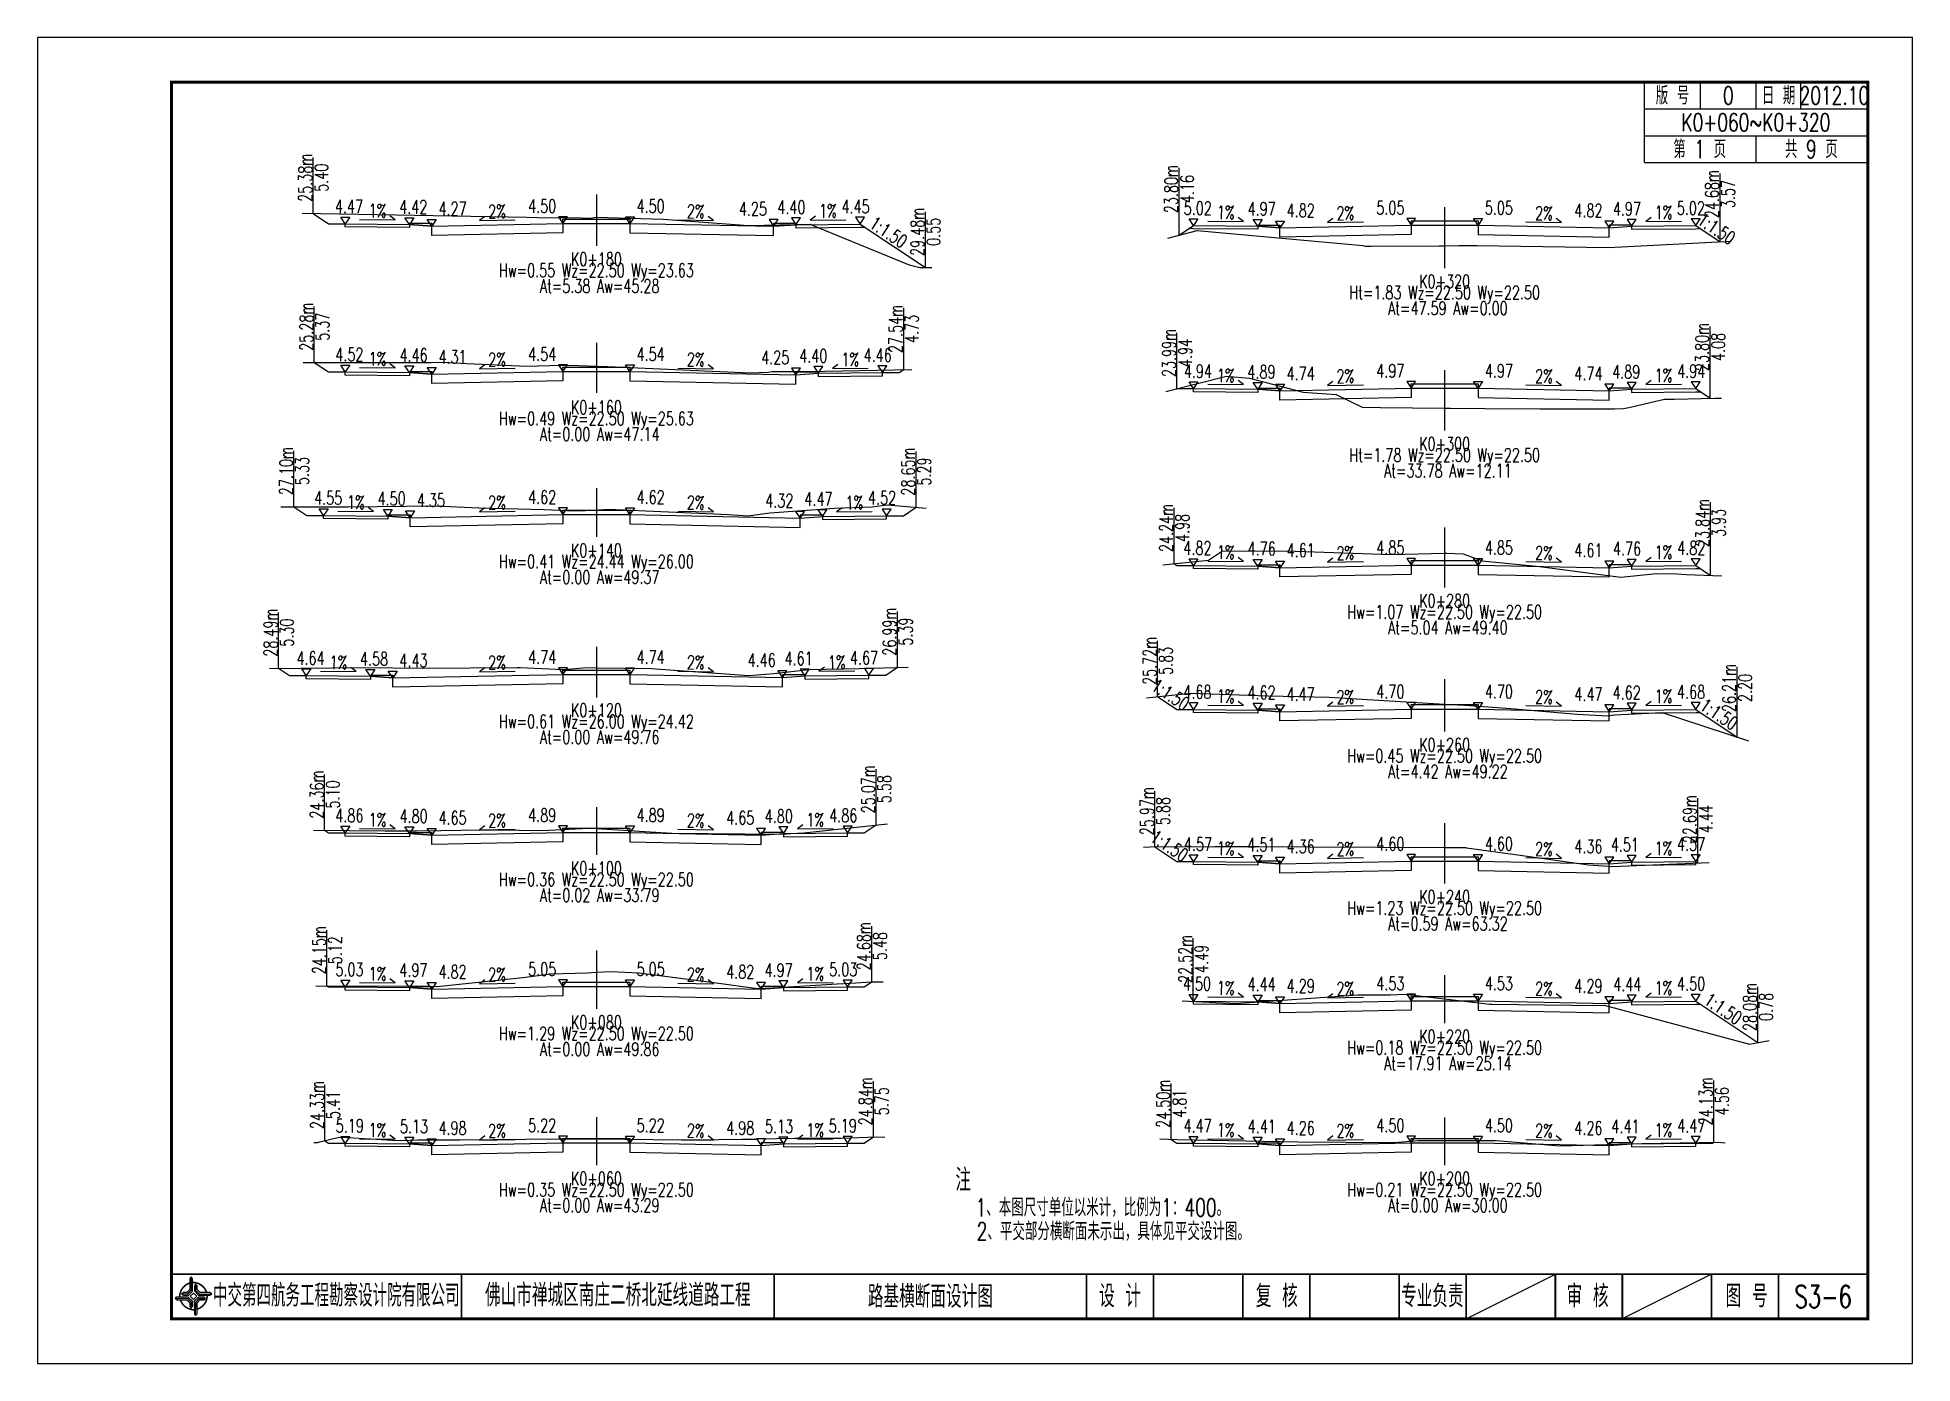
# Model space of a CAD drawing. Header units: inches. Extents: x 421 to 4881, y 2205 to 2769.
# Drawn here: x 421.1 to 841.1, y 2205.2 to 2502.2 of the extents above; entities that cross this region are included whole.
import ezdxf
from ezdxf.enums import TextEntityAlignment as Align

# ---------------------------------------------------------------- set-up
doc = ezdxf.new("R2010")
doc.units = ezdxf.units.IN
for name, color, linetype in [('dmx', 2, 'Continuous'), ('fengd', 3, 'Continuous'), ('lc', 3, 'Continuous'), ('shuju', 3, 'Continuous'), ('sjx', 1, 'Continuous'), ('zhix', 4, 'ByLayer'), ('右标高', 3, 'Continuous'), ('右标高1', 3, 'Continuous'), ('图框', 7, 'Continuous'), ('左标高', 3, 'Continuous'), ('左标高1', 3, 'Continuous'), ('附加板块标注A', 3, 'Continuous')]:
    doc.layers.add(name, color=color, linetype=linetype)
doc.styles.get("Standard").update_dxf_attribs({"font": 'simplex1.shx', "width": 0.7, "bigfont": 'hztxt.shx'})

msp = doc.modelspace()

# ---------------------------------------------------------------- texts
at = {"width": 0.7}
for tag, text, p in [('路基横断面设计图', '图 纸 名 称', (621.09, 2220.15)), ('S3-6', '1S5-13', (821.09, 2220.15))]:
    msp.add_attdef(tag, text=text, height=5, dxfattribs=at).set_placement(p, align=Align.MIDDLE_CENTER)
at = {"layer": 'shuju', "width": 0.7}
for s, rotation, p in [('25.38m', 90, (481.09, 2470.74)), ('5.40', 90, (484.69, 2470.74)), ('23.80m', 90, (675.04, 2468.21)), ('4.16', 90, (678.64, 2468.21)), ('24.68m', 90, (796.18, 2467.09)), ('3.57', 90, (799.78, 2467.09)), ('1%', 359.4271, (497.26, 2463.36)), ('2%', 1.1458, (524.04, 2463.21)), ('2%', 358.8542, (568.54, 2463.21)), ('1%', 0.5729, (598.15, 2463.31)), ('1:1.50', 326.3099, (611.7, 2458.56)), ('29.48m', 90, (618.19, 2458.63)), ('0.55', 90, (621.79, 2458.63)), ('1%', 359.4271, (687.26, 2462.96)), ('2%', 1.1458, (714.04, 2462.8)), ('2%', 358.8542, (758.54, 2462.8)), ('1%', 0.5729, (785.32, 2462.96)), ('1:1.50', 326.3099, (797.2, 2459.33)), ('25.28m', 90, (481.34, 2437.39)), ('5.37', 90, (484.94, 2437.39)), ('27.54m', 90, (613.32, 2436.9)), ('4.73', 90, (616.92, 2436.9)), ('23.99m', 90, (674.56, 2431.51)), ('23.80m', 90, (793.98, 2432.85)), ('4.94', 90, (678.16, 2431.51)), ('4.08', 90, (797.58, 2432.85)), ('1%', 359.4271, (497.26, 2430.18)), ('2%', 1.1458, (524.04, 2430.03)), ('2%', 358.8542, (568.54, 2430.03)), ('1%', 0.5729, (603.15, 2430.03)), ('1%', 359.4271, (687.26, 2426.44)), ('2%', 1.1458, (714.04, 2426.29)), ('2%', 358.8542, (758.54, 2426.29)), ('1%', 0.5729, (785.32, 2426.44)), ('27.10m', 90, (476.79, 2405.05)), ('5.33', 90, (480.39, 2405.05)), ('28.65m', 90, (616.1, 2404.94)), ('5.29', 90, (619.7, 2404.94)), ('1%', 359.4271, (492.41, 2398.04)), ('2%', 1.1458, (524.04, 2397.99)), ('2%', 358.8542, (568.54, 2397.99)), ('1%', 0.5729, (604.07, 2397.97)), ('23.84m', 90, (794.08, 2393.44)), ('24.24m', 90, (673.94, 2392.31)), ('4.98', 90, (677.54, 2392.31)), ('3.93', 90, (797.68, 2393.44)), ('1%', 359.4271, (687.26, 2386.84)), ('2%', 1.1458, (714.04, 2386.69)), ('2%', 358.8542, (758.54, 2386.69)), ('1%', 0.5729, (785.32, 2386.84)), ('28.49m', 90, (473.32, 2368.87)), ('26.99m', 90, (611.96, 2369.09)), ('5.30', 90, (476.92, 2368.87)), ('5.39', 90, (615.56, 2369.09)), ('25.72m', 90, (670.23, 2362.54)), ('5.83', 90, (673.83, 2362.54)), ('1%', 359.4271, (488.51, 2362.16)), ('2%', 1.1458, (524.04, 2362.18)), ('2%', 358.8542, (568.54, 2362.18)), ('1%', 0.5729, (600.12, 2362.24)), ('26.21m', 90, (800.03, 2356.47)), ('1:1.50', 326.3099, (674.91, 2354.99)), ('2.20', 90, (803.63, 2356.47)), ('1%', 359.4271, (687.26, 2354.59)), ('2%', 1.1458, (714.04, 2354.44)), ('2%', 358.8542, (758.54, 2354.44)), ('1%', 0.5729, (785.32, 2354.59)), ('1:1.50', 326.3099, (797.76, 2350.59)), ('24.36m', 90, (483.64, 2332.6)), ('5.10', 90, (487.24, 2332.6)), ('25.07m', 90, (607.17, 2333.79)), ('5.58', 90, (610.77, 2333.79)), ('25.97m', 90, (669.62, 2328.88)), ('5.88', 90, (673.22, 2328.88)), ('22.69m', 90, (791.22, 2327.09)), ('1%', 359.4271, (497.26, 2326.92)), ('2%', 1.1458, (524.04, 2326.77)), ('2%', 358.8542, (568.54, 2326.77)), ('1%', 0.5729, (595.32, 2326.92)), ('4.44', 90, (794.82, 2327.09)), ('1:1.50', 326.3099, (674.64, 2321.1)), ('1%', 359.4271, (687.26, 2320.53)), ('2%', 1.1458, (714.04, 2320.38)), ('2%', 358.8542, (758.54, 2320.38)), ('1%', 0.5729, (785.32, 2320.53)), ('24.15m', 90, (484.18, 2297.74)), ('24.68m', 90, (606.2, 2298.64)), ('5.12', 90, (487.78, 2297.74)), ('5.48', 90, (609.8, 2298.64)), ('22.52m', 90, (678.23, 2295.79)), ('4.49', 90, (681.83, 2295.79)), ('1%', 359.4271, (497.26, 2292.43)), ('2%', 1.1458, (524.04, 2292.27)), ('2%', 358.8542, (568.54, 2292.27)), ('1%', 0.5729, (595.32, 2292.43)), ('1%', 359.4271, (687.26, 2289.25)), ('2%', 1.1458, (714.04, 2289.1)), ('2%', 358.8542, (758.54, 2289.1)), ('1%', 0.5729, (785.32, 2289.25)), ('28.08m', 90, (804.68, 2285.03)), ('1:1.50', 326.3099, (798.69, 2284.63)), ('0.78', 90, (808.28, 2285.03)), ('24.33m', 90, (483.72, 2263.06)), ('24.84m', 90, (606.58, 2263.9)), ('24.50m', 90, (673.28, 2263.35)), ('24.13m', 90, (794.81, 2263.91)), ('5.41', 90, (487.32, 2263.06)), ('5.75', 90, (610.18, 2263.9)), ('4.81', 90, (676.88, 2263.35)), ('4.56', 90, (798.41, 2263.91)), ('1%', 359.4271, (497.26, 2257.44)), ('2%', 1.1458, (524.04, 2257.28)), ('2%', 358.8542, (568.54, 2257.28)), ('1%', 0.5729, (595.32, 2257.44)), ('1%', 359.4271, (687.26, 2257.44)), ('2%', 1.1458, (714.04, 2257.28)), ('2%', 358.8542, (758.54, 2257.28)), ('1%', 0.5729, (785.32, 2257.44))]:
    msp.add_text(s, height=3, rotation=rotation, dxfattribs=at).set_placement(p, align=Align.MIDDLE)
for s, p in [('K0+180', (546.29, 2452.5)), ('Hw=0.55 Wz=22.50 Wy=23.63', (546.29, 2449.5)), ('K0+320', (736.29, 2447.52)), (' At=5.38 Aw=45.28', (546.29, 2446.5)), ('Ht=1.83 Wz=22.50 Wy=22.50', (736.29, 2444.52)), (' At=47.59 Aw=0.00', (736.29, 2441.52)), ('K0+160', (546.29, 2419.32)), ('Hw=0.49 Wz=22.50 Wy=25.63', (546.29, 2416.32)), (' At=0.00 Aw=47.14', (546.29, 2413.32)), ('K0+300', (736.29, 2411.13)), ('Ht=1.78 Wz=22.50 Wy=22.50', (736.29, 2408.13)), (' At=33.78 Aw=12.11', (736.29, 2405.13)), ('Hw=0.41 Wz=24.44 Wy=26.00', (546.29, 2384.28)), ('K0+140', (546.29, 2387.28)), (' At=0.00 Aw=49.37', (546.29, 2381.28)), ('K0+280', (736.29, 2375.98)), ('Hw=1.07 Wz=22.50 Wy=22.50', (736.29, 2372.98)), (' At=5.04 Aw=49.40', (736.29, 2369.98)), ('K0+120', (546.29, 2351.47)), ('Hw=0.61 Wz=26.00 Wy=24.42', (546.29, 2348.47)), (' At=0.00 Aw=49.76', (546.29, 2345.47)), ('K0+260', (736.29, 2343.74)), ('Hw=0.45 Wz=22.50 Wy=22.50', (736.29, 2340.74)), (' At=4.42 Aw=49.22', (736.29, 2337.74)), ('Hw=0.36 Wz=22.50 Wy=22.50', (546.29, 2313.06)), ('K0+100', (546.29, 2316.06)), (' At=0.02 Aw=33.79', (546.29, 2310.06)), ('K0+240', (736.29, 2309.67)), ('Hw=1.23 Wz=22.50 Wy=22.50', (736.29, 2306.67)), (' At=0.59 Aw=63.32', (736.29, 2303.67)), ('K0+080', (546.29, 2281.57)), ('Hw=1.29 Wz=22.50 Wy=22.50', (546.29, 2278.57)), (' At=0.00 Aw=49.86', (546.29, 2275.57)), ('Hw=0.18 Wz=22.50 Wy=22.50', (736.29, 2275.39)), ('K0+220', (736.29, 2278.39)), (' At=17.91 Aw=25.14', (736.29, 2272.39)), ('K0+060', (546.29, 2246.58)), ('K0+200', (736.29, 2246.58)), ('Hw=0.35 Wz=22.50 Wy=22.50', (546.29, 2243.58)), ('Hw=0.21 Wz=22.50 Wy=22.50', (736.29, 2243.58)), (' At=0.00 Aw=43.29', (546.29, 2240.58)), (' At=0.00 Aw=30.00', (736.29, 2240.58))]:
    msp.add_text(s, height=3, dxfattribs=at).set_placement(p, align=Align.MIDDLE)
at = {"layer": '右标高', "width": 0.7}
for s, p in [('4.50', (537.29, 2462)), ('5.05', (727.29, 2461.6)), ('4.54', (537.29, 2428.82)), ('4.97', (727.29, 2425.08)), ('4.62', (537.29, 2396.78)), ('4.85', (727.29, 2385.48)), ('4.74', (537.29, 2360.97)), ('4.70', (727.29, 2353.24)), ('4.89', (537.29, 2325.56)), ('4.60', (727.29, 2319.17)), ('5.05', (537.29, 2291.07)), ('4.53', (727.29, 2287.89)), ('5.22', (537.29, 2256.08)), ('4.50', (727.29, 2256.08))]:
    msp.add_text(s, height=3, dxfattribs=at).set_placement(p, align=Align.BOTTOM_RIGHT)
at = {"layer": '右标高1', "width": 0.7}
for s, p in [('4.27', (510.91, 2461.42)), ('4.82', (700.91, 2461.01)), ('4.31', (510.91, 2428.24)), ('4.74', (700.91, 2424.49)), ('4.35', (506.06, 2396.1)), ('4.61', (700.91, 2384.9)), ('4.43', (502.16, 2360.21)), ('4.47', (700.91, 2352.65)), ('4.65', (510.91, 2324.98)), ('4.36', (700.91, 2318.58)), ('4.82', (510.91, 2290.48)), ('4.29', (700.91, 2287.31)), ('4.98', (510.91, 2255.49)), ('4.26', (700.91, 2255.49))]:
    msp.add_text(s, height=3, dxfattribs=at).set_placement(p, align=Align.BOTTOM_LEFT)
at = {"layer": '图框'}
for s, height, width, p in [('版 号', 4, 0.7, (787.34, 2489.15)), ('0', 4, 0.7, (799.84, 2489.15)), ('日 期', 4, 0.7, (811.09, 2489.15)), ('2012.10', 4, 0.7, (823.59, 2489.15)), ('K0+060~K0+320', 4, 0.7, (806, 2483.15)), ('第 1 页', 4, 0.7, (793.43, 2477.15)), ('共 9 页', 4, 0.7, (818.43, 2477.15)), ('中交第四航务工程勘察设计院有限公司', 5, 0.65, (488.02, 2220.4)), ('佛山市禅城区南庄二桥北延线道路工程', 5, 0.7, (551.09, 2220.47)), ('设 计', 5, 0.7, (663.59, 2220.25)), ('复 核', 5, 0.7, (698.69, 2220.25)), ('专业负责', 5, 0.7, (733.54, 2220.25)), ('审 核', 5, 0.7, (768.31, 2220.25)), ('图 号', 5, 0.7, (803.93, 2220.25))]:
    msp.add_text(s, height=height, dxfattribs=dict(at, width=width)).set_placement(p, align=Align.MIDDLE_CENTER)
at = {"layer": '图框', "width": 0.7}
for s, height, p in [('注', 5, (626.7, 2243.78)), ('   1、本图尺寸单位以米计，比例为1：400。', 4, (624.95, 2238.11)), ('   2、平交部分横断面未示出，具体见平交设计图。', 4, (625.21, 2232.75))]:
    msp.add_text(s, height=height, dxfattribs=at).set_placement(p)
at = {"layer": '左标高', "width": 0.7}
for s, p in [('4.50', (555.29, 2462)), ('5.05', (745.29, 2461.6)), ('4.54', (555.29, 2428.82)), ('4.97', (745.29, 2425.08)), ('4.62', (555.29, 2396.78)), ('4.85', (745.29, 2385.48)), ('4.74', (555.29, 2360.97)), ('4.70', (745.29, 2353.24)), ('4.89', (555.29, 2325.56)), ('4.60', (745.29, 2319.17)), ('5.05', (555.29, 2291.07)), ('4.53', (745.29, 2287.89)), ('5.22', (555.29, 2256.08)), ('4.50', (745.29, 2256.08))]:
    msp.add_text(s, height=3, dxfattribs=at).set_placement(p, align=Align.BOTTOM_LEFT)
at = {"layer": '左标高1', "width": 0.7}
for s, p in [('4.25', (584.49, 2461.36)), ('4.82', (771.66, 2461.01)), ('4.25', (589.49, 2428.08)), ('4.74', (771.66, 2424.49)), ('4.32', (590.41, 2396.02)), ('4.61', (771.66, 2384.9)), ('4.46', (586.46, 2360.29)), ('4.47', (771.66, 2352.65)), ('4.65', (581.66, 2324.98)), ('4.36', (771.66, 2318.58)), ('4.82', (581.66, 2290.48)), ('4.29', (771.66, 2287.31)), ('4.98', (581.66, 2255.49)), ('4.26', (771.66, 2255.49))]:
    msp.add_text(s, height=3, dxfattribs=at).set_placement(p, align=Align.BOTTOM_RIGHT)
at = {"layer": '附加板块标注A', "width": 0.7}
for s, p in [('4.47', (487.71, 2461.93)), ('4.42', (502.12, 2461.79)), ('5.02', (677.84, 2461.53)), ('4.97', (692.17, 2461.39)), ('4.52', (487.81, 2428.75)), ('4.46', (502.19, 2428.61)), ('4.94', (677.87, 2425.01)), ('4.89', (692.11, 2424.87)), ('4.55', (483.06, 2396.62)), ('4.50', (497.26, 2396.47)), ('4.82', (677.77, 2385.41)), ('4.76', (692.18, 2385.27)), ('4.64', (479.1, 2360.73)), ('4.58', (493.33, 2360.58)), ('4.68', (677.77, 2353.17)), ('4.62', (692.13, 2353.02)), ('4.86', (487.8, 2325.5)), ('4.80', (502.19, 2325.35)), ('4.57', (677.9, 2319.1)), ('4.51', (692.11, 2318.96)), ('5.03', (487.82, 2291)), ('4.97', (502.15, 2290.86)), ('4.50', (677.66, 2287.82)), ('4.44', (692.17, 2287.68)), ('5.19', (487.89, 2256.01)), ('5.13', (502.28, 2255.86)), ('4.47', (677.83, 2256.01)), ('4.41', (692.19, 2255.86))]:
    msp.add_text(s, height=3, dxfattribs=at).set_placement(p, align=Align.BOTTOM_LEFT)
for s, p in [('4.40', (593.12, 2461.73)), ('4.45', (607.49, 2461.88)), ('5.02', (794.6, 2461.53)), ('4.97', (780.26, 2461.39)), ('4.40', (598.02, 2428.45)), ('4.46', (612.46, 2428.6)), ('4.89', (780.12, 2424.87)), ('4.94', (794.67, 2425.01)), ('4.47', (599.18, 2396.39)), ('4.52', (613.43, 2396.67)), ('4.76', (780.31, 2385.27)), ('4.82', (794.69, 2385.41)), ('4.67', (609.39, 2360.79)), ('4.61', (594.73, 2360.66)), ('4.62', (780.22, 2353.02)), ('4.68', (794.65, 2353.17)), ('4.80', (590.3, 2325.35)), ('4.86', (604.73, 2325.5)), ('4.51', (779.81, 2318.96)), ('4.57', (794.66, 2319.1)), ('4.97', (590.25, 2290.86)), ('5.03', (604.73, 2291)), ('4.44', (780.38, 2287.68)), ('4.50', (794.66, 2287.82)), ('5.13', (590.33, 2255.86)), ('5.19', (604.62, 2256.01)), ('4.41', (779.95, 2255.86)), ('4.47', (794.69, 2256.01))]:
    msp.add_text(s, height=3, dxfattribs=at).set_placement(p, align=Align.BOTTOM_RIGHT)

# ---------------------------------------------------------------- blocks, each defined once
blk = doc.blocks.new('tb')
at = {"lineweight": -3}
h = blk.add_hatch(color=256, dxfattribs=at)
h.paths.add_polyline_path([(-1.23, -0.13), (-3.78, -0.14), (-4.14, -0.41), (-1.4, -0.44), (-0.56, -1.24), (-0.54, -2.62), (-0.27, -2.2), (-0.26, -1.06)])
h.paths.add_polyline_path([(0.13, -1.08), (0.14, -3.86), (0.41, -4.26), (0.44, -1.24), (1.25, -0.43), (2.66, -0.43), (2.26, -0.16), (1.07, -0.15)])
h.paths.add_polyline_path([(1.08, 0.3), (3.62, 0.3), (4.02, 0.56), (1.25, 0.57), (0.43, 1.39), (0.43, 2.8), (0.16, 2.41), (0.15, 1.24)])
h.paths.add_polyline_path([(-0.28, 1.21), (-0.28, 3.99), (-0.56, 4.39), (-0.57, 1.41), (-1.38, 0.6), (-2.74, 0.56), (-2.33, 0.3), (-1.2, 0.29)])
for p, q in [((-0.56, 4.39), (-0.57, 1.41)), ((-1.38, 0.6), (-2.74, 0.56)), ((-0.57, 1.41), (-1.38, 0.6)), ((0.43, 2.8), (0.43, 1.39)), ((0.43, 1.39), (1.25, 0.57)), ((1.25, 0.57), (4.02, 0.56)), ((-4.14, -0.41), (-1.4, -0.44)), ((-1.4, -0.44), (-0.56, -1.24)), ((-0.56, -1.24), (-0.54, -2.62)), ((0.41, -4.26), (0.44, -1.24)), ((0.44, -1.24), (1.25, -0.43)), ((1.25, -0.43), (2.66, -0.43))]:
    blk.add_line(p, q, dxfattribs=at)
at = {"lineweight": -3, "flags": 128}
for points in [[(-0.9, 3.99), (-0.9, 1.58), (-1.53, 0.91), (-2.34, 0.91), (-2.74, 0.56), (-2.33, 0.3), (-1.2, 0.29), (-0.28, 1.21), (-0.28, 3.99), (-0.56, 4.39)], [(-0.04, 0.77), (0.68, 0.04), (-0.04, -0.69), (-0.77, 0.05)], [(3.62, 0.92), (1.43, 0.92), (0.77, 1.54), (0.77, 2.38), (0.43, 2.8), (0.16, 2.41), (0.15, 1.24), (1.08, 0.3), (3.62, 0.3), (4.02, 0.56)], [(-3.73, -0.76), (-1.54, -0.76), (-0.89, -1.39), (-0.89, -2.21), (-0.54, -2.62), (-0.27, -2.2), (-0.26, -1.06), (-1.23, -0.13), (-3.78, -0.14), (-4.14, -0.41)], [(0.75, -3.85), (0.75, -1.43), (1.4, -0.78), (2.26, -0.78), (2.66, -0.43), (2.26, -0.16), (1.07, -0.15), (0.13, -1.08), (0.14, -3.86), (0.41, -4.26)]]:
    blk.add_lwpolyline(points, close=True, dxfattribs=at)
at = {"lineweight": -3, "const_width": 0.35, "flags": 128}
for points in [[(-0.9, 3.02, 0.324167), (-3.16, -0.14)], [(2.88, 0.92, 0.324403), (-0.24, 3.15)], [(0.75, -2.86, 0.325418), (3.02, 0.26)], [(-2.98, -0.76, 0.322976), (0.14, -2.98)]]:
    blk.add_lwpolyline(points, format="xyb", dxfattribs=at)
blk = doc.blocks.new('123')
blk.add_lwpolyline([(162.39, 2636.47), (162.39, 2933.47), (-257.61, 2933.47), (-257.61, 2636.47)], close=True)

# ---------------------------------------------------------------- linework, layer by layer
at = {"layer": 'dmx'}
for points in [[(480.34, 2462.78), (530.67, 2461.93), (533.06, 2461.86), (542.84, 2461.75), (545.03, 2461.72), (546.13, 2461.89), (546.29, 2461.88), (546.29, 2461.88), (561.23, 2461.43), (580.41, 2460.03), (594.1, 2460.37), (616.38, 2451.22), (618.77, 2450.62), (621.44, 2450.63)], [(674.29, 2457.23), (680.86, 2458.9), (717.96, 2455.59), (718.52, 2455.44), (719.73, 2455.43), (735.09, 2455.5), (736.29, 2455.52), (736.29, 2455.52), (739.58, 2455.59), (743.56, 2455.58), (773.02, 2455.1), (800.48, 2456.53)], [(480.59, 2429.39), (509.26, 2429.39), (511.5, 2429.41), (517.23, 2429.17), (530.61, 2428.56), (538.5, 2428.74), (542.27, 2428.7), (546.29, 2428.55), (546.29, 2428.55), (548.86, 2428.45), (580.68, 2427.08), (584.86, 2427.2), (585.66, 2427.36), (593.54, 2427.33), (616.93, 2427.81)], [(673.81, 2422.88), (687.4, 2426.33), (692.61, 2425.86), (704.59, 2422.74), (712.01, 2422.22), (717.78, 2419.34), (721.93, 2419.26), (736.29, 2419.13), (736.29, 2419.13), (737.63, 2419.12), (745.34, 2419.08), (757.6, 2418.97), (761.11, 2418.99), (774.34, 2419.01), (776.38, 2419.09), (777.55, 2419.29), (785.54, 2421.17), (787.67, 2421.14), (796.82, 2421.38), (798.28, 2421.36)], [(475.57, 2397.05), (490.65, 2397.05), (510.2, 2397.23), (519.96, 2396.82), (534.58, 2396.44), (541.46, 2396.15), (546.29, 2396.31), (546.29, 2396.31), (546.82, 2396.33), (548.92, 2396.49), (575.93, 2395.31), (580.25, 2395.01), (585.14, 2395.67), (599.62, 2396.77), (608.05, 2397.01), (611.43, 2397.47), (620.18, 2396.76)], [(673.19, 2384.05), (683.42, 2385.11), (686.53, 2387.19), (702.78, 2387.11), (724.36, 2386.39), (736.29, 2386.66), (736.29, 2386.66), (736.75, 2386.67), (740.47, 2386.52), (744.73, 2384.93), (757.55, 2383.65), (775.75, 2381.31), (783.75, 2382.09), (788.36, 2382.03), (790.43, 2381.87), (798.38, 2381.6)], [(473.04, 2360.85), (494.02, 2361.05), (507.52, 2360.91), (528.53, 2361.07), (529.02, 2361.08), (529.23, 2361.06), (538.95, 2360.57), (544.21, 2361.03), (546.29, 2361), (546.29, 2361), (558.53, 2360.82), (580.4, 2359.28), (586.05, 2359.67), (593.9, 2360.6), (605.05, 2360.85), (616.09, 2361.15)], [(669.48, 2354.28), (679.45, 2355.31), (696.65, 2354.7), (710.44, 2354.37), (736.29, 2352.87), (736.29, 2352.87), (740.85, 2352.6), (751.13, 2351.86), (765.95, 2350.61), (772.8, 2350.19), (774.32, 2350.44), (785, 2351), (804.33, 2344.65)], [(482.89, 2324.63), (498.89, 2324.43), (505.96, 2324.44), (511.43, 2324.5), (520.46, 2324.71), (521.02, 2324.71), (523.82, 2324.68), (534.16, 2324.54), (544.59, 2325.06), (546.29, 2324.96), (546.29, 2324.96), (563.15, 2323.91), (587.75, 2323.72), (589.79, 2323.89), (592.76, 2324.03), (611.47, 2326.06)], [(668.87, 2320.77), (670.3, 2320.88), (684.85, 2320.92), (694.76, 2320.95), (706.19, 2320.86), (736.29, 2320.75), (736.29, 2320.75), (740.3, 2320.74), (741.03, 2320.74), (741.22, 2320.66), (753.24, 2319.02), (768.51, 2316.86), (773.88, 2316.5), (795.52, 2317.38)], [(483.43, 2289.75), (508.86, 2289.65), (510.63, 2289.63), (529.83, 2291.64), (536.05, 2292.43), (544.21, 2292.67), (546.29, 2292.79), (546.29, 2292.79), (549.43, 2292.99), (555.86, 2292.66), (572.57, 2290.46), (582.36, 2289.12), (585.82, 2289.32), (600.23, 2290.22), (603.22, 2290.32), (607.93, 2290.64), (610.5, 2290.66)], [(677.48, 2286.42), (689.6, 2285.76), (716.84, 2287.72), (724.17, 2287.71), (727.38, 2287.91), (736.29, 2286.85), (736.29, 2286.85), (746.44, 2285.65), (746.87, 2285.65), (764.72, 2285.43), (769.33, 2285.34), (772.01, 2285.39), (804.57, 2276.68), (808.98, 2277.48)], [(482.97, 2254.65), (483.81, 2254.66), (484.62, 2254.85), (488.68, 2255.83), (490.62, 2255.74), (500.64, 2255.14), (500.65, 2255.14), (502.64, 2255.1), (506.28, 2255.25), (515.44, 2255.26), (515.77, 2255.26), (537.81, 2255.46), (541.92, 2255.5), (546.29, 2255.46), (546.29, 2255.46), (565.35, 2255.27), (565.7, 2255.27), (568.4, 2255.24), (578.88, 2255.42), (582.03, 2255.42), (582.52, 2255.46), (590.71, 2255.63), (601.08, 2255.66), (609, 2255.92), (610.88, 2255.85)], [(672.53, 2255.44), (676.35, 2255.3), (703.37, 2254.79), (725.02, 2254.69), (730.37, 2255.09), (736.29, 2255.1), (736.29, 2255.1), (747.81, 2255.13), (762.08, 2253.94), (780.52, 2254.41), (797.49, 2254.74), (799.11, 2254.57)]]:
    msp.add_lwpolyline(points, dxfattribs=at)
at = {"layer": 'fengd'}
for points in [[(538.79, 2460.5), (538.79, 2461.5), (546.29, 2461.5), (546.29, 2461.5), (553.79, 2461.5), (553.79, 2460.5)], [(504.41, 2460.29), (504.41, 2460.54), (509.41, 2460.54), (509.41, 2459.92)], [(590.99, 2460.23), (590.99, 2460.48), (585.99, 2460.48), (585.99, 2459.86)], [(694.41, 2459.89), (694.41, 2460.14), (699.41, 2460.14), (699.41, 2459.51)], [(728.79, 2460.1), (728.79, 2461.1), (736.29, 2461.1), (736.29, 2461.1), (743.79, 2461.1), (743.79, 2460.1)], [(778.16, 2459.89), (778.16, 2460.14), (773.16, 2460.14), (773.16, 2459.51)], [(538.79, 2427.32), (538.79, 2428.32), (546.29, 2428.32), (546.29, 2428.32), (553.79, 2428.32), (553.79, 2427.32)], [(504.41, 2427.11), (504.41, 2427.36), (509.41, 2427.36), (509.41, 2426.74)], [(595.99, 2426.95), (595.99, 2427.2), (590.99, 2427.2), (590.99, 2426.58)], [(694.41, 2423.37), (694.41, 2423.62), (699.41, 2423.62), (699.41, 2422.99)], [(728.79, 2423.58), (728.79, 2424.58), (736.29, 2424.58), (736.29, 2424.58), (743.79, 2424.58), (743.79, 2423.58)], [(778.16, 2423.37), (778.16, 2423.62), (773.16, 2423.62), (773.16, 2422.99)], [(499.56, 2394.97), (499.56, 2395.22), (504.56, 2395.22), (504.56, 2394.6)], [(538.79, 2395.28), (538.79, 2396.28), (546.29, 2396.28), (546.29, 2396.28), (553.79, 2396.28), (553.79, 2395.28)], [(596.91, 2394.89), (596.91, 2395.14), (591.91, 2395.14), (591.91, 2394.52)], [(694.41, 2383.77), (694.41, 2384.02), (699.41, 2384.02), (699.41, 2383.4)], [(728.79, 2383.98), (728.79, 2384.98), (736.29, 2384.98), (736.29, 2384.98), (743.79, 2384.98), (743.79, 2383.98)], [(778.16, 2383.77), (778.16, 2384.02), (773.16, 2384.02), (773.16, 2383.4)], [(538.79, 2359.47), (538.79, 2360.47), (546.29, 2360.47), (546.29, 2360.47), (553.79, 2360.47), (553.79, 2359.47)], [(495.66, 2359.08), (495.66, 2359.33), (500.66, 2359.33), (500.66, 2358.71)], [(592.96, 2359.16), (592.96, 2359.41), (587.96, 2359.41), (587.96, 2358.79)], [(728.79, 2351.74), (728.79, 2352.74), (736.29, 2352.74), (736.29, 2352.74), (743.79, 2352.74), (743.79, 2351.74)], [(694.41, 2351.52), (694.41, 2351.77), (699.41, 2351.77), (699.41, 2351.15)], [(778.16, 2351.52), (778.16, 2351.77), (773.16, 2351.77), (773.16, 2351.15)], [(504.41, 2323.85), (504.41, 2324.1), (509.41, 2324.1), (509.41, 2323.48)], [(538.79, 2324.06), (538.79, 2325.06), (546.29, 2325.06), (546.29, 2325.06), (553.79, 2325.06), (553.79, 2324.06)], [(588.16, 2323.85), (588.16, 2324.1), (583.16, 2324.1), (583.16, 2323.48)], [(728.79, 2317.67), (728.79, 2318.67), (736.29, 2318.67), (736.29, 2318.67), (743.79, 2318.67), (743.79, 2317.67)], [(694.41, 2317.46), (694.41, 2317.71), (699.41, 2317.71), (699.41, 2317.08)], [(778.16, 2317.46), (778.16, 2317.71), (773.16, 2317.71), (773.16, 2317.08)], [(504.41, 2289.36), (504.41, 2289.61), (509.41, 2289.61), (509.41, 2288.98)], [(538.79, 2289.57), (538.79, 2290.57), (546.29, 2290.57), (546.29, 2290.57), (553.79, 2290.57), (553.79, 2289.57)], [(588.16, 2289.36), (588.16, 2289.61), (583.16, 2289.61), (583.16, 2288.98)], [(694.41, 2286.18), (694.41, 2286.43), (699.41, 2286.43), (699.41, 2285.81)], [(728.79, 2286.39), (728.79, 2287.39), (736.29, 2287.39), (736.29, 2287.39), (743.79, 2287.39), (743.79, 2286.39)], [(778.16, 2286.18), (778.16, 2286.43), (773.16, 2286.43), (773.16, 2285.81)], [(538.79, 2254.58), (538.79, 2255.58), (546.29, 2255.58), (546.29, 2255.58), (553.79, 2255.58), (553.79, 2254.58)], [(728.79, 2254.58), (728.79, 2255.58), (736.29, 2255.58), (736.29, 2255.58), (743.79, 2255.58), (743.79, 2254.58)], [(504.41, 2254.36), (504.41, 2254.61), (509.41, 2254.61), (509.41, 2253.99)], [(588.16, 2254.36), (588.16, 2254.61), (583.16, 2254.61), (583.16, 2253.99)], [(694.41, 2254.36), (694.41, 2254.61), (699.41, 2254.61), (699.41, 2253.99)], [(778.16, 2254.36), (778.16, 2254.61), (773.16, 2254.61), (773.16, 2253.99)]]:
    msp.add_lwpolyline(points, dxfattribs=at)
at = {"layer": 'lc'}
for points in [[(538.79, 2460.5), (538.79, 2458.43), (509.41, 2457.84), (509.41, 2459.92), (504.41, 2460.29), (504.41, 2459.59), (490.04, 2459.73), (490.04, 2460.43)], [(553.79, 2460.5), (553.79, 2458.43), (585.99, 2457.78)], [(585.99, 2457.78), (585.99, 2459.86), (590.99, 2460.23), (590.99, 2459.53), (605.36, 2459.68), (606.4, 2459.69)], [(728.79, 2460.1), (728.79, 2458.02), (699.41, 2457.44), (699.41, 2459.51), (694.41, 2459.89), (694.41, 2459.19), (680.04, 2459.33), (679, 2459.34)], [(743.79, 2460.1), (743.79, 2458.02), (773.16, 2457.44), (773.16, 2459.51), (778.16, 2459.89), (778.16, 2459.19), (792.54, 2459.33), (793.57, 2459.34)], [(538.79, 2427.32), (538.79, 2425.25), (509.41, 2424.66), (509.41, 2426.74), (504.41, 2427.11), (504.41, 2426.41), (490.04, 2426.55), (490.04, 2427.25)], [(553.79, 2427.32), (553.79, 2425.25), (590.99, 2424.5)], [(590.99, 2424.5), (590.99, 2426.58), (595.99, 2426.95), (595.99, 2426.25), (610.36, 2426.4), (610.36, 2427.1)], [(728.79, 2423.58), (728.79, 2421.51), (699.41, 2420.92), (699.41, 2422.99), (694.41, 2423.37), (694.41, 2422.67), (680.04, 2422.81), (680.04, 2423.51)], [(743.79, 2423.58), (743.79, 2421.51), (773.16, 2420.92), (773.16, 2422.99), (778.16, 2423.37), (778.16, 2422.67), (792.54, 2422.81), (793.57, 2422.82)], [(504.56, 2392.52), (504.56, 2394.6), (499.56, 2394.97), (499.56, 2394.27), (485.19, 2394.42), (485.19, 2395.12)], [(538.79, 2395.28), (538.79, 2393.21), (504.56, 2392.52)], [(553.79, 2395.28), (553.79, 2393.21), (591.91, 2392.44)], [(591.91, 2392.44), (591.91, 2394.52), (596.91, 2394.89), (596.91, 2394.19), (611.29, 2394.34), (611.29, 2395.04)], [(728.79, 2383.98), (728.79, 2381.91), (699.41, 2381.32), (699.41, 2383.4), (694.41, 2383.77), (694.41, 2383.07), (680.04, 2383.21), (680.04, 2383.91)], [(743.79, 2383.98), (743.79, 2381.91), (773.16, 2381.32), (773.16, 2383.4), (778.16, 2383.77), (778.16, 2383.07), (792.54, 2383.21), (793.57, 2383.22)], [(500.66, 2356.63), (500.66, 2358.71), (495.66, 2359.08), (495.66, 2358.38), (481.29, 2358.53), (481.29, 2359.23)], [(538.79, 2359.47), (538.79, 2357.4), (500.66, 2356.63)], [(553.79, 2359.47), (553.79, 2357.4), (587.96, 2356.71)], [(587.96, 2356.71), (587.96, 2358.79), (592.96, 2359.16), (592.96, 2358.46), (607.34, 2358.61), (607.34, 2359.31)], [(728.79, 2351.74), (728.79, 2349.66), (699.41, 2349.07), (699.41, 2351.15), (694.41, 2351.52), (694.41, 2350.82), (680.04, 2350.97), (680.04, 2351.67)], [(743.79, 2351.74), (743.79, 2349.66), (773.16, 2349.07), (773.16, 2351.15), (778.16, 2351.52), (778.16, 2350.82), (792.54, 2350.97), (793.57, 2350.98)], [(538.79, 2324.06), (538.79, 2321.99), (509.41, 2321.4), (509.41, 2323.48), (504.41, 2323.85), (504.41, 2323.15), (490.04, 2323.3), (490.04, 2324)], [(553.79, 2324.06), (553.79, 2321.99), (583.16, 2321.4), (583.16, 2323.48), (588.16, 2323.85), (588.16, 2323.15), (602.54, 2323.3), (602.54, 2324)], [(728.79, 2317.67), (728.79, 2315.6), (699.41, 2315.01), (699.41, 2317.08), (694.41, 2317.46), (694.41, 2316.76), (680.04, 2316.9), (680.04, 2317.6)], [(743.79, 2317.67), (743.79, 2315.6), (773.16, 2315.01), (773.16, 2317.08), (778.16, 2317.46), (778.16, 2316.76), (792.54, 2316.9), (792.54, 2317.6)], [(538.79, 2289.57), (538.79, 2287.49), (509.41, 2286.91), (509.41, 2288.98), (504.41, 2289.36), (504.41, 2288.66), (490.04, 2288.8), (490.04, 2289.5)], [(553.79, 2289.57), (553.79, 2287.49), (583.16, 2286.91), (583.16, 2288.98), (588.16, 2289.36), (588.16, 2288.66), (602.54, 2288.8), (602.54, 2289.5)], [(728.79, 2286.39), (728.79, 2284.32), (699.41, 2283.73), (699.41, 2285.81), (694.41, 2286.18), (694.41, 2285.48), (680.04, 2285.62), (680.04, 2286.32)], [(743.79, 2286.39), (743.79, 2284.32), (773.16, 2283.73), (773.16, 2285.81), (778.16, 2286.18), (778.16, 2285.48), (792.54, 2285.62), (793.57, 2285.64)], [(538.79, 2254.58), (538.79, 2252.5), (509.41, 2251.91), (509.41, 2253.99), (504.41, 2254.36), (504.41, 2253.66), (490.04, 2253.81), (490.04, 2254.51)], [(553.79, 2254.58), (553.79, 2252.5), (583.16, 2251.91), (583.16, 2253.99), (588.16, 2254.36), (588.16, 2253.66), (602.54, 2253.81), (602.54, 2254.51)], [(728.79, 2254.58), (728.79, 2252.5), (699.41, 2251.91), (699.41, 2253.99), (694.41, 2254.36), (694.41, 2253.66), (680.04, 2253.81), (680.04, 2254.51)], [(743.79, 2254.58), (743.79, 2252.5), (773.16, 2251.91), (773.16, 2253.99), (778.16, 2254.36), (778.16, 2253.66), (792.54, 2253.81), (792.54, 2254.51)]]:
    msp.add_lwpolyline(points, dxfattribs=at)
at = {"layer": 'shuju'}
for p, q in [((482.84, 2462.74), (482.84, 2475.24)), ((676.79, 2457.86), (676.79, 2472.98)), ((797.98, 2456.4), (797.98, 2471.67)), ((619.99, 2450.63), (619.99, 2463.13)), ((483.09, 2429.39), (483.09, 2441.89)), ((615.12, 2427.77), (615.12, 2441.57)), ((676.31, 2423.51), (676.31, 2436.01)), ((795.78, 2421.35), (795.78, 2437.42)), ((478.54, 2397.05), (478.54, 2409.55)), ((617.9, 2396.94), (617.9, 2409.44)), ((675.69, 2384.31), (675.69, 2396.81)), ((795.88, 2381.68), (795.88, 2398.09)), ((475.07, 2360.87), (475.07, 2373.37)), ((613.76, 2361.09), (613.76, 2373.59)), ((671.98, 2354.54), (671.98, 2367.04)), ((801.83, 2345.47), (801.83, 2361.19)), ((485.39, 2324.6), (485.39, 2337.1)), ((608.97, 2325.79), (608.97, 2338.29)), ((671.37, 2320.88), (671.37, 2333.38)), ((793.02, 2317.28), (793.02, 2331.75)), ((485.93, 2289.74), (485.93, 2302.24)), ((608, 2290.64), (608, 2303.14)), ((679.98, 2286.28), (679.98, 2300.4)), ((806.48, 2277.03), (806.48, 2289.53)), ((608.38, 2255.9), (608.38, 2268.4)), ((796.61, 2254.73), (796.61, 2268.53)), ((485.47, 2255.06), (485.47, 2267.56)), ((675.03, 2255.35), (675.03, 2267.85))]:
    msp.add_line(p, q, dxfattribs=at)
for points in [[(493.24, 2461.4), (501.24, 2461.32), (500.03, 2462.22)], [(521.28, 2462.03), (520.08, 2461.13), (528.08, 2461.29)], [(564.5, 2461.29), (572.49, 2461.13), (571.3, 2462.03)], [(595.37, 2462.16), (594.17, 2461.27), (602.17, 2461.35)], [(683.24, 2461), (691.24, 2460.92), (690.03, 2461.81)], [(711.28, 2461.63), (710.08, 2460.72), (718.08, 2460.88)], [(754.5, 2460.88), (762.49, 2460.72), (761.3, 2461.63)], [(782.55, 2461.81), (781.34, 2460.92), (789.34, 2461)], [(493.24, 2428.22), (501.24, 2428.14), (500.03, 2429.04)], [(521.28, 2428.86), (520.08, 2427.95), (528.08, 2428.11)], [(564.5, 2428.11), (572.49, 2427.95), (571.3, 2428.86)], [(600.37, 2428.88), (599.17, 2427.99), (607.17, 2428.07)], [(683.24, 2424.48), (691.24, 2424.4), (690.03, 2425.3)], [(711.28, 2425.11), (710.08, 2424.21), (718.08, 2424.37)], [(754.5, 2424.37), (762.49, 2424.21), (761.3, 2425.11)], [(782.55, 2425.3), (781.34, 2424.4), (789.34, 2424.48)], [(488.39, 2396.08), (496.39, 2396), (495.18, 2396.9)], [(521.28, 2396.81), (520.08, 2395.91), (528.08, 2396.07)], [(564.5, 2396.07), (572.49, 2395.91), (571.3, 2396.81)], [(601.3, 2396.82), (600.09, 2395.93), (608.09, 2396.01)], [(683.24, 2384.88), (691.24, 2384.8), (690.03, 2385.7)], [(782.55, 2385.7), (781.34, 2384.8), (789.34, 2384.88)], [(711.28, 2385.51), (710.08, 2384.61), (718.08, 2384.77)], [(754.5, 2384.77), (762.49, 2384.61), (761.3, 2385.51)], [(484.49, 2360.2), (492.49, 2360.12), (491.28, 2361.01)], [(521.28, 2361), (520.08, 2360.1), (528.08, 2360.26)], [(564.5, 2360.26), (572.49, 2360.1), (571.3, 2361)], [(597.35, 2361.09), (596.14, 2360.2), (604.14, 2360.28)], [(683.24, 2352.63), (691.24, 2352.55), (690.03, 2353.45)], [(711.28, 2353.27), (710.08, 2352.36), (718.08, 2352.52)], [(754.5, 2352.52), (762.49, 2352.36), (761.3, 2353.27)], [(782.55, 2353.45), (781.34, 2352.55), (789.34, 2352.63)], [(493.24, 2324.96), (501.24, 2324.88), (500.03, 2325.78)], [(521.28, 2325.6), (520.08, 2324.69), (528.08, 2324.85)], [(564.5, 2324.85), (572.49, 2324.69), (571.3, 2325.6)], [(592.55, 2325.78), (591.34, 2324.88), (599.34, 2324.96)], [(683.24, 2318.57), (691.24, 2318.49), (690.03, 2319.38)], [(711.28, 2319.2), (710.08, 2318.3), (718.08, 2318.46)], [(754.5, 2318.46), (762.49, 2318.3), (761.3, 2319.2)], [(782.55, 2319.38), (781.34, 2318.49), (789.34, 2318.57)], [(493.24, 2290.47), (501.24, 2290.39), (500.03, 2291.28)], [(521.28, 2291.1), (520.08, 2290.2), (528.08, 2290.36)], [(564.5, 2290.36), (572.49, 2290.2), (571.3, 2291.1)], [(592.55, 2291.28), (591.34, 2290.39), (599.34, 2290.47)], [(683.24, 2287.29), (691.24, 2287.21), (690.03, 2288.11)], [(711.28, 2287.93), (710.08, 2287.02), (718.08, 2287.18)], [(754.5, 2287.18), (762.49, 2287.02), (761.3, 2287.93)], [(782.55, 2288.11), (781.34, 2287.21), (789.34, 2287.29)], [(493.24, 2255.48), (501.24, 2255.4), (500.03, 2256.29)], [(521.28, 2256.11), (520.08, 2255.2), (528.08, 2255.36)], [(564.5, 2255.36), (572.49, 2255.2), (571.3, 2256.11)], [(592.55, 2256.29), (591.34, 2255.4), (599.34, 2255.48)], [(683.24, 2255.48), (691.24, 2255.4), (690.03, 2256.29)], [(711.28, 2256.11), (710.08, 2255.2), (718.08, 2255.36)], [(754.5, 2255.36), (762.49, 2255.2), (761.3, 2256.11)], [(782.55, 2256.29), (781.34, 2255.4), (789.34, 2255.48)]]:
    msp.add_lwpolyline(points, dxfattribs=at)
at = {"layer": 'sjx'}
for points in [[(482.84, 2462.74), (486.29, 2460.43), (490.04, 2460.43), (490.04, 2460.43), (504.41, 2460.29), (509.41, 2459.92), (509.41, 2459.92), (509.41, 2459.92), (538.79, 2460.5), (546.29, 2460.5), (553.79, 2460.5), (585.99, 2459.86), (585.99, 2459.86), (585.99, 2459.86)], [(585.99, 2459.86), (585.99, 2459.86), (585.99, 2459.86), (590.99, 2460.23), (605.36, 2460.38), (605.36, 2460.38), (619.99, 2450.63)], [(676.79, 2457.86), (680.04, 2460.03), (680.04, 2460.03), (694.41, 2459.89), (699.41, 2459.51), (699.41, 2459.51), (699.41, 2459.51), (728.79, 2460.1), (736.29, 2460.1), (743.79, 2460.1), (773.16, 2459.51), (773.16, 2459.51), (773.16, 2459.51), (778.16, 2459.89), (792.54, 2460.03), (792.54, 2460.03), (797.98, 2456.4)], [(483.09, 2429.39), (486.29, 2427.25), (490.04, 2427.25), (490.04, 2427.25), (504.41, 2427.11), (509.41, 2426.74), (509.41, 2426.74), (509.41, 2426.74), (538.79, 2427.32), (546.29, 2427.32), (553.79, 2427.32), (590.99, 2426.58), (590.99, 2426.58), (590.99, 2426.58)], [(590.99, 2426.58), (590.99, 2426.58), (590.99, 2426.58), (595.99, 2426.95), (610.36, 2427.1), (610.36, 2427.1), (614.11, 2427.1), (615.12, 2427.77)], [(676.31, 2423.51), (680.04, 2423.51), (680.04, 2423.51), (694.41, 2423.37), (699.41, 2422.99), (699.41, 2422.99), (699.41, 2422.99), (728.79, 2423.58), (736.29, 2423.58), (743.79, 2423.58), (773.16, 2422.99), (773.16, 2422.99), (773.16, 2422.99), (778.16, 2423.37), (792.54, 2423.51), (792.54, 2423.51), (795.78, 2421.35)], [(478.54, 2397.05), (481.44, 2395.12), (485.19, 2395.12), (485.19, 2395.12), (499.56, 2394.97), (504.56, 2394.6), (504.56, 2394.6), (504.56, 2394.6)], [(504.56, 2394.6), (504.56, 2394.6), (504.56, 2394.6), (538.79, 2395.28), (546.29, 2395.28), (553.79, 2395.28), (591.91, 2394.52), (591.91, 2394.52), (591.91, 2394.52)], [(591.91, 2394.52), (591.91, 2394.52), (591.91, 2394.52), (596.91, 2394.89), (611.29, 2395.04), (611.29, 2395.04), (615.04, 2395.04), (617.9, 2396.94)], [(675.69, 2384.31), (676.29, 2383.91), (680.04, 2383.91), (680.04, 2383.91), (694.41, 2383.77), (699.41, 2383.4), (699.41, 2383.4), (699.41, 2383.4), (728.79, 2383.98), (736.29, 2383.98), (743.79, 2383.98), (773.16, 2383.4), (773.16, 2383.4), (773.16, 2383.4), (778.16, 2383.77), (792.54, 2383.91), (792.54, 2383.91), (795.88, 2381.68)], [(475.07, 2360.87), (477.54, 2359.23), (481.29, 2359.23), (481.29, 2359.23), (495.66, 2359.08), (500.66, 2358.71), (500.66, 2358.71), (500.66, 2358.71)], [(587.96, 2358.79), (587.96, 2358.79), (587.96, 2358.79), (592.96, 2359.16), (607.34, 2359.31), (607.34, 2359.31), (611.09, 2359.31), (613.76, 2361.09)], [(500.66, 2358.71), (500.66, 2358.71), (500.66, 2358.71), (538.79, 2359.47), (546.29, 2359.47), (553.79, 2359.47), (587.96, 2358.79), (587.96, 2358.79), (587.96, 2358.79)], [(671.98, 2354.54), (676.29, 2351.67), (680.04, 2351.67), (680.04, 2351.67), (694.41, 2351.52), (699.41, 2351.15), (699.41, 2351.15), (699.41, 2351.15), (728.79, 2351.74), (736.29, 2351.74), (743.79, 2351.74), (773.16, 2351.15), (773.16, 2351.15), (773.16, 2351.15), (778.16, 2351.52), (792.54, 2351.67), (792.54, 2351.67), (801.83, 2345.47)], [(485.39, 2324.6), (486.29, 2324), (490.04, 2324), (490.04, 2324), (504.41, 2323.85), (509.41, 2323.48), (509.41, 2323.48), (509.41, 2323.48), (538.79, 2324.06), (546.29, 2324.06), (553.79, 2324.06), (583.16, 2323.48), (583.16, 2323.48), (583.16, 2323.48), (588.16, 2323.85), (602.54, 2324), (602.54, 2324), (606.29, 2324), (608.97, 2325.79)], [(671.37, 2320.88), (676.29, 2317.6), (680.04, 2317.6), (680.04, 2317.6), (694.41, 2317.46), (699.41, 2317.08), (699.41, 2317.08), (699.41, 2317.08), (728.79, 2317.67), (736.29, 2317.67), (743.79, 2317.67), (773.16, 2317.08), (773.16, 2317.08), (773.16, 2317.08), (778.16, 2317.46), (792.54, 2317.6), (792.54, 2317.6), (793.02, 2317.28)], [(485.93, 2289.74), (486.29, 2289.5), (490.04, 2289.5), (490.04, 2289.5), (504.41, 2289.36), (509.41, 2288.98), (509.41, 2288.98), (509.41, 2288.98), (538.79, 2289.57), (546.29, 2289.57), (553.79, 2289.57), (583.16, 2288.98), (583.16, 2288.98), (583.16, 2288.98), (588.16, 2289.36), (602.54, 2289.5), (602.54, 2289.5), (606.29, 2289.5), (608, 2290.64)], [(679.98, 2286.28), (680.04, 2286.32), (680.04, 2286.32), (694.41, 2286.18), (699.41, 2285.81), (699.41, 2285.81), (699.41, 2285.81), (728.79, 2286.39), (736.29, 2286.39), (743.79, 2286.39), (773.16, 2285.81), (773.16, 2285.81), (773.16, 2285.81), (778.16, 2286.18), (792.54, 2286.32), (792.54, 2286.32), (806.48, 2277.03)], [(485.47, 2255.06), (486.29, 2254.51), (490.04, 2254.51), (490.04, 2254.51), (504.41, 2254.36), (509.41, 2253.99), (509.41, 2253.99), (509.41, 2253.99), (538.79, 2254.58), (546.29, 2254.58), (553.79, 2254.58), (583.16, 2253.99), (583.16, 2253.99), (583.16, 2253.99), (588.16, 2254.36), (602.54, 2254.51), (602.54, 2254.51), (606.29, 2254.51), (608.38, 2255.9)], [(675.03, 2255.35), (676.29, 2254.51), (680.04, 2254.51), (680.04, 2254.51), (694.41, 2254.36), (699.41, 2253.99), (699.41, 2253.99), (699.41, 2253.99), (728.79, 2254.58), (736.29, 2254.58), (743.79, 2254.58), (773.16, 2253.99), (773.16, 2253.99), (773.16, 2253.99), (778.16, 2254.36), (792.54, 2254.51), (792.54, 2254.51), (796.29, 2254.51), (796.61, 2254.73)]]:
    msp.add_lwpolyline(points, dxfattribs=at)
at = {"layer": 'zhix'}
for p, q in [((546.29, 2466.96), (546.29, 2455.5)), ((736.29, 2464.14), (736.29, 2450.52)), ((546.29, 2433.8), (546.29, 2422.6)), ((736.29, 2427.68), (736.29, 2414.13)), ((546.29, 2401.21), (546.29, 2390.28)), ((736.29, 2392.4), (736.29, 2378.98)), ((546.29, 2365.71), (546.29, 2354.36)), ((736.29, 2358.4), (736.29, 2346.74)), ((546.29, 2329.78), (546.29, 2319.06)), ((736.29, 2326.16), (736.29, 2312.67)), ((546.29, 2297.66), (546.29, 2284.57)), ((736.29, 2292.14), (736.29, 2281.39)), ((546.29, 2260.36), (546.29, 2249.58)), ((736.29, 2260.28), (736.29, 2249.58))]:
    msp.add_line(p, q, dxfattribs=at)
at = {"layer": '右标高'}
for points in [[(539.79, 2462), (537.79, 2462), (538.79, 2460.5)], [(729.79, 2461.6), (727.79, 2461.6), (728.79, 2460.1)], [(539.79, 2428.82), (537.79, 2428.82), (538.79, 2427.32)], [(729.79, 2425.08), (727.79, 2425.08), (728.79, 2423.58)], [(539.79, 2396.78), (537.79, 2396.78), (538.79, 2395.28)], [(729.79, 2385.48), (727.79, 2385.48), (728.79, 2383.98)], [(539.79, 2360.97), (537.79, 2360.97), (538.79, 2359.47)], [(729.79, 2353.24), (727.79, 2353.24), (728.79, 2351.74)], [(539.79, 2325.56), (537.79, 2325.56), (538.79, 2324.06)], [(729.79, 2319.17), (727.79, 2319.17), (728.79, 2317.67)], [(539.79, 2291.07), (537.79, 2291.07), (538.79, 2289.57)], [(729.79, 2287.89), (727.79, 2287.89), (728.79, 2286.39)], [(539.79, 2256.08), (537.79, 2256.08), (538.79, 2254.58)], [(729.79, 2256.08), (727.79, 2256.08), (728.79, 2254.58)]]:
    msp.add_lwpolyline(points, close=True, dxfattribs=at)
at = {"layer": '右标高1'}
for points in [[(508.41, 2461.42), (510.41, 2461.42), (509.41, 2459.92)], [(698.41, 2461.01), (700.41, 2461.01), (699.41, 2459.51)], [(508.41, 2428.24), (510.41, 2428.24), (509.41, 2426.74)], [(698.41, 2424.49), (700.41, 2424.49), (699.41, 2422.99)], [(503.56, 2396.1), (505.56, 2396.1), (504.56, 2394.6)], [(698.41, 2384.9), (700.41, 2384.9), (699.41, 2383.4)], [(499.66, 2360.21), (501.66, 2360.21), (500.66, 2358.71)], [(698.41, 2352.65), (700.41, 2352.65), (699.41, 2351.15)], [(508.41, 2324.98), (510.41, 2324.98), (509.41, 2323.48)], [(698.41, 2318.58), (700.41, 2318.58), (699.41, 2317.08)], [(508.41, 2290.48), (510.41, 2290.48), (509.41, 2288.98)], [(698.41, 2287.31), (700.41, 2287.31), (699.41, 2285.81)], [(508.41, 2255.49), (510.41, 2255.49), (509.41, 2253.99)], [(698.41, 2255.49), (700.41, 2255.49), (699.41, 2253.99)]]:
    msp.add_lwpolyline(points, close=True, dxfattribs=at)
at = {"layer": '图框'}
for p, q in [((781.09, 2474.15), (781.09, 2492.15)), ((793.59, 2486.15), (793.59, 2492.15)), ((806.09, 2486.15), (806.09, 2492.15)), ((816.09, 2486.15), (816.09, 2492.15)), ((781.09, 2486.15), (831.09, 2486.15)), ((781.09, 2480.15), (831.09, 2480.15)), ((806.09, 2474.15), (806.09, 2480.15)), ((781.09, 2474.15), (831.09, 2474.15)), ((741.09, 2215.15), (761.09, 2225.15)), ((796.09, 2225.15), (776.09, 2215.15))]:
    msp.add_line(p, q, dxfattribs=at)
for points, const_width in [([(831.09, 2492.15), (451.09, 2492.15), (451.09, 2215.15), (831.09, 2215.15), (831.09, 2492.15)], 0.7), ([(451.09, 2225.15), (831.09, 2225.15)], 0.4), ([(516.09, 2225.15), (516.09, 2215.15)], 0.4), ([(586.09, 2215.15), (586.09, 2225.15)], 0.4), ([(656.09, 2215.15), (656.09, 2225.15)], 0.4), ([(671.09, 2215.15), (671.09, 2225.15)], 0.4), ([(691.09, 2215.15), (691.09, 2225.15)], 0.4), ([(706.09, 2215.15), (706.09, 2225.15)], 0.4), ([(726.09, 2215.15), (726.09, 2225.15)], 0.4), ([(726.09, 2215.15), (726.09, 2225.15)], 0.4), ([(741.09, 2215.15), (741.09, 2225.15)], 0.4), ([(761.09, 2215.15), (761.09, 2225.15)], 0.4), ([(776.09, 2215.15), (776.09, 2225.15)], 0.4), ([(796.09, 2215.15), (796.09, 2225.15)], 0.4), ([(811.09, 2215.15), (811.09, 2225.15)], 0.4)]:
    msp.add_lwpolyline(points, dxfattribs=dict(at, const_width=const_width))
at = {"layer": '左标高'}
for points in [[(552.79, 2462), (554.79, 2462), (553.79, 2460.5)], [(742.79, 2461.6), (744.79, 2461.6), (743.79, 2460.1)], [(552.79, 2428.82), (554.79, 2428.82), (553.79, 2427.32)], [(742.79, 2425.08), (744.79, 2425.08), (743.79, 2423.58)], [(552.79, 2396.78), (554.79, 2396.78), (553.79, 2395.28)], [(742.79, 2385.48), (744.79, 2385.48), (743.79, 2383.98)], [(552.79, 2360.97), (554.79, 2360.97), (553.79, 2359.47)], [(742.79, 2353.24), (744.79, 2353.24), (743.79, 2351.74)], [(552.79, 2325.56), (554.79, 2325.56), (553.79, 2324.06)], [(742.79, 2319.17), (744.79, 2319.17), (743.79, 2317.67)], [(552.79, 2291.07), (554.79, 2291.07), (553.79, 2289.57)], [(742.79, 2287.89), (744.79, 2287.89), (743.79, 2286.39)], [(552.79, 2256.08), (554.79, 2256.08), (553.79, 2254.58)], [(742.79, 2256.08), (744.79, 2256.08), (743.79, 2254.58)]]:
    msp.add_lwpolyline(points, close=True, dxfattribs=at)
at = {"layer": '左标高1'}
for points in [[(586.99, 2461.36), (584.99, 2461.36), (585.99, 2459.86)], [(774.16, 2461.01), (772.16, 2461.01), (773.16, 2459.51)], [(591.99, 2428.08), (589.99, 2428.08), (590.99, 2426.58)], [(774.16, 2424.49), (772.16, 2424.49), (773.16, 2422.99)], [(592.91, 2396.02), (590.91, 2396.02), (591.91, 2394.52)], [(774.16, 2384.9), (772.16, 2384.9), (773.16, 2383.4)], [(588.96, 2360.29), (586.96, 2360.29), (587.96, 2358.79)], [(774.16, 2352.65), (772.16, 2352.65), (773.16, 2351.15)], [(584.16, 2324.98), (582.16, 2324.98), (583.16, 2323.48)], [(774.16, 2318.58), (772.16, 2318.58), (773.16, 2317.08)], [(584.16, 2290.48), (582.16, 2290.48), (583.16, 2288.98)], [(774.16, 2287.31), (772.16, 2287.31), (773.16, 2285.81)], [(584.16, 2255.49), (582.16, 2255.49), (583.16, 2253.99)], [(774.16, 2255.49), (772.16, 2255.49), (773.16, 2253.99)]]:
    msp.add_lwpolyline(points, close=True, dxfattribs=at)
at = {"layer": '附加板块标注A'}
for points in [[(489.04, 2461.93), (491.04, 2461.93), (490.04, 2460.43)], [(503.41, 2461.79), (505.41, 2461.79), (504.41, 2460.29)], [(591.99, 2461.73), (589.99, 2461.73), (590.99, 2460.23)], [(606.36, 2461.88), (604.36, 2461.88), (605.36, 2460.38)], [(679.04, 2461.53), (681.04, 2461.53), (680.04, 2460.03)], [(693.41, 2461.39), (695.41, 2461.39), (694.41, 2459.89)], [(779.16, 2461.39), (777.16, 2461.39), (778.16, 2459.89)], [(793.54, 2461.53), (791.54, 2461.53), (792.54, 2460.03)], [(489.04, 2428.75), (491.04, 2428.75), (490.04, 2427.25)], [(503.41, 2428.61), (505.41, 2428.61), (504.41, 2427.11)], [(596.99, 2428.45), (594.99, 2428.45), (595.99, 2426.95)], [(611.36, 2428.6), (609.36, 2428.6), (610.36, 2427.1)], [(679.04, 2425.01), (681.04, 2425.01), (680.04, 2423.51)], [(693.41, 2424.87), (695.41, 2424.87), (694.41, 2423.37)], [(779.16, 2424.87), (777.16, 2424.87), (778.16, 2423.37)], [(793.54, 2425.01), (791.54, 2425.01), (792.54, 2423.51)], [(484.19, 2396.62), (486.19, 2396.62), (485.19, 2395.12)], [(498.56, 2396.47), (500.56, 2396.47), (499.56, 2394.97)], [(597.91, 2396.39), (595.91, 2396.39), (596.91, 2394.89)], [(612.29, 2396.54), (610.29, 2396.54), (611.29, 2395.04)], [(679.04, 2385.41), (681.04, 2385.41), (680.04, 2383.91)], [(693.41, 2385.27), (695.41, 2385.27), (694.41, 2383.77)], [(779.16, 2385.27), (777.16, 2385.27), (778.16, 2383.77)], [(793.54, 2385.41), (791.54, 2385.41), (792.54, 2383.91)], [(480.29, 2360.73), (482.29, 2360.73), (481.29, 2359.23)], [(494.66, 2360.58), (496.66, 2360.58), (495.66, 2359.08)], [(593.96, 2360.66), (591.96, 2360.66), (592.96, 2359.16)], [(608.34, 2360.81), (606.34, 2360.81), (607.34, 2359.31)], [(679.04, 2353.17), (681.04, 2353.17), (680.04, 2351.67)], [(693.41, 2353.02), (695.41, 2353.02), (694.41, 2351.52)], [(779.16, 2353.02), (777.16, 2353.02), (778.16, 2351.52)], [(793.54, 2353.17), (791.54, 2353.17), (792.54, 2351.67)], [(489.04, 2325.5), (491.04, 2325.5), (490.04, 2324)], [(503.41, 2325.35), (505.41, 2325.35), (504.41, 2323.85)], [(589.16, 2325.35), (587.16, 2325.35), (588.16, 2323.85)], [(603.54, 2325.5), (601.54, 2325.5), (602.54, 2324)], [(679.04, 2319.1), (681.04, 2319.1), (680.04, 2317.6)], [(693.41, 2318.96), (695.41, 2318.96), (694.41, 2317.46)], [(779.16, 2318.96), (777.16, 2318.96), (778.16, 2317.46)], [(793.54, 2319.1), (791.54, 2319.1), (792.54, 2317.6)], [(489.04, 2291), (491.04, 2291), (490.04, 2289.5)], [(503.41, 2290.86), (505.41, 2290.86), (504.41, 2289.36)], [(589.16, 2290.86), (587.16, 2290.86), (588.16, 2289.36)], [(603.54, 2291), (601.54, 2291), (602.54, 2289.5)], [(679.04, 2287.82), (681.04, 2287.82), (680.04, 2286.32)], [(693.41, 2287.68), (695.41, 2287.68), (694.41, 2286.18)], [(779.16, 2287.68), (777.16, 2287.68), (778.16, 2286.18)], [(793.54, 2287.82), (791.54, 2287.82), (792.54, 2286.32)], [(489.04, 2256.01), (491.04, 2256.01), (490.04, 2254.51)], [(503.41, 2255.86), (505.41, 2255.86), (504.41, 2254.36)], [(589.16, 2255.86), (587.16, 2255.86), (588.16, 2254.36)], [(603.54, 2256.01), (601.54, 2256.01), (602.54, 2254.51)], [(679.04, 2256.01), (681.04, 2256.01), (680.04, 2254.51)], [(693.41, 2255.86), (695.41, 2255.86), (694.41, 2254.36)], [(779.16, 2255.86), (777.16, 2255.86), (778.16, 2254.36)], [(793.54, 2256.01), (791.54, 2256.01), (792.54, 2254.51)]]:
    msp.add_lwpolyline(points, close=True, dxfattribs=at)

# ---------------------------------------------------------------- block references
msp.add_blockref('123', (678.7, -431.32))
at = {"layer": '图框', "lineweight": -3}
msp.add_blockref('tb', (456.09, 2220.16), dxfattribs=at)

msp.set_redraw_order([(e.dxf.handle, doc.entitydb.next_handle()) for e in msp.query("TEXT MTEXT ATTDEF DIMENSION ARC_DIMENSION")])  # texts and dimensions are drawn at this point

doc.saveas('drawing.dxf')
